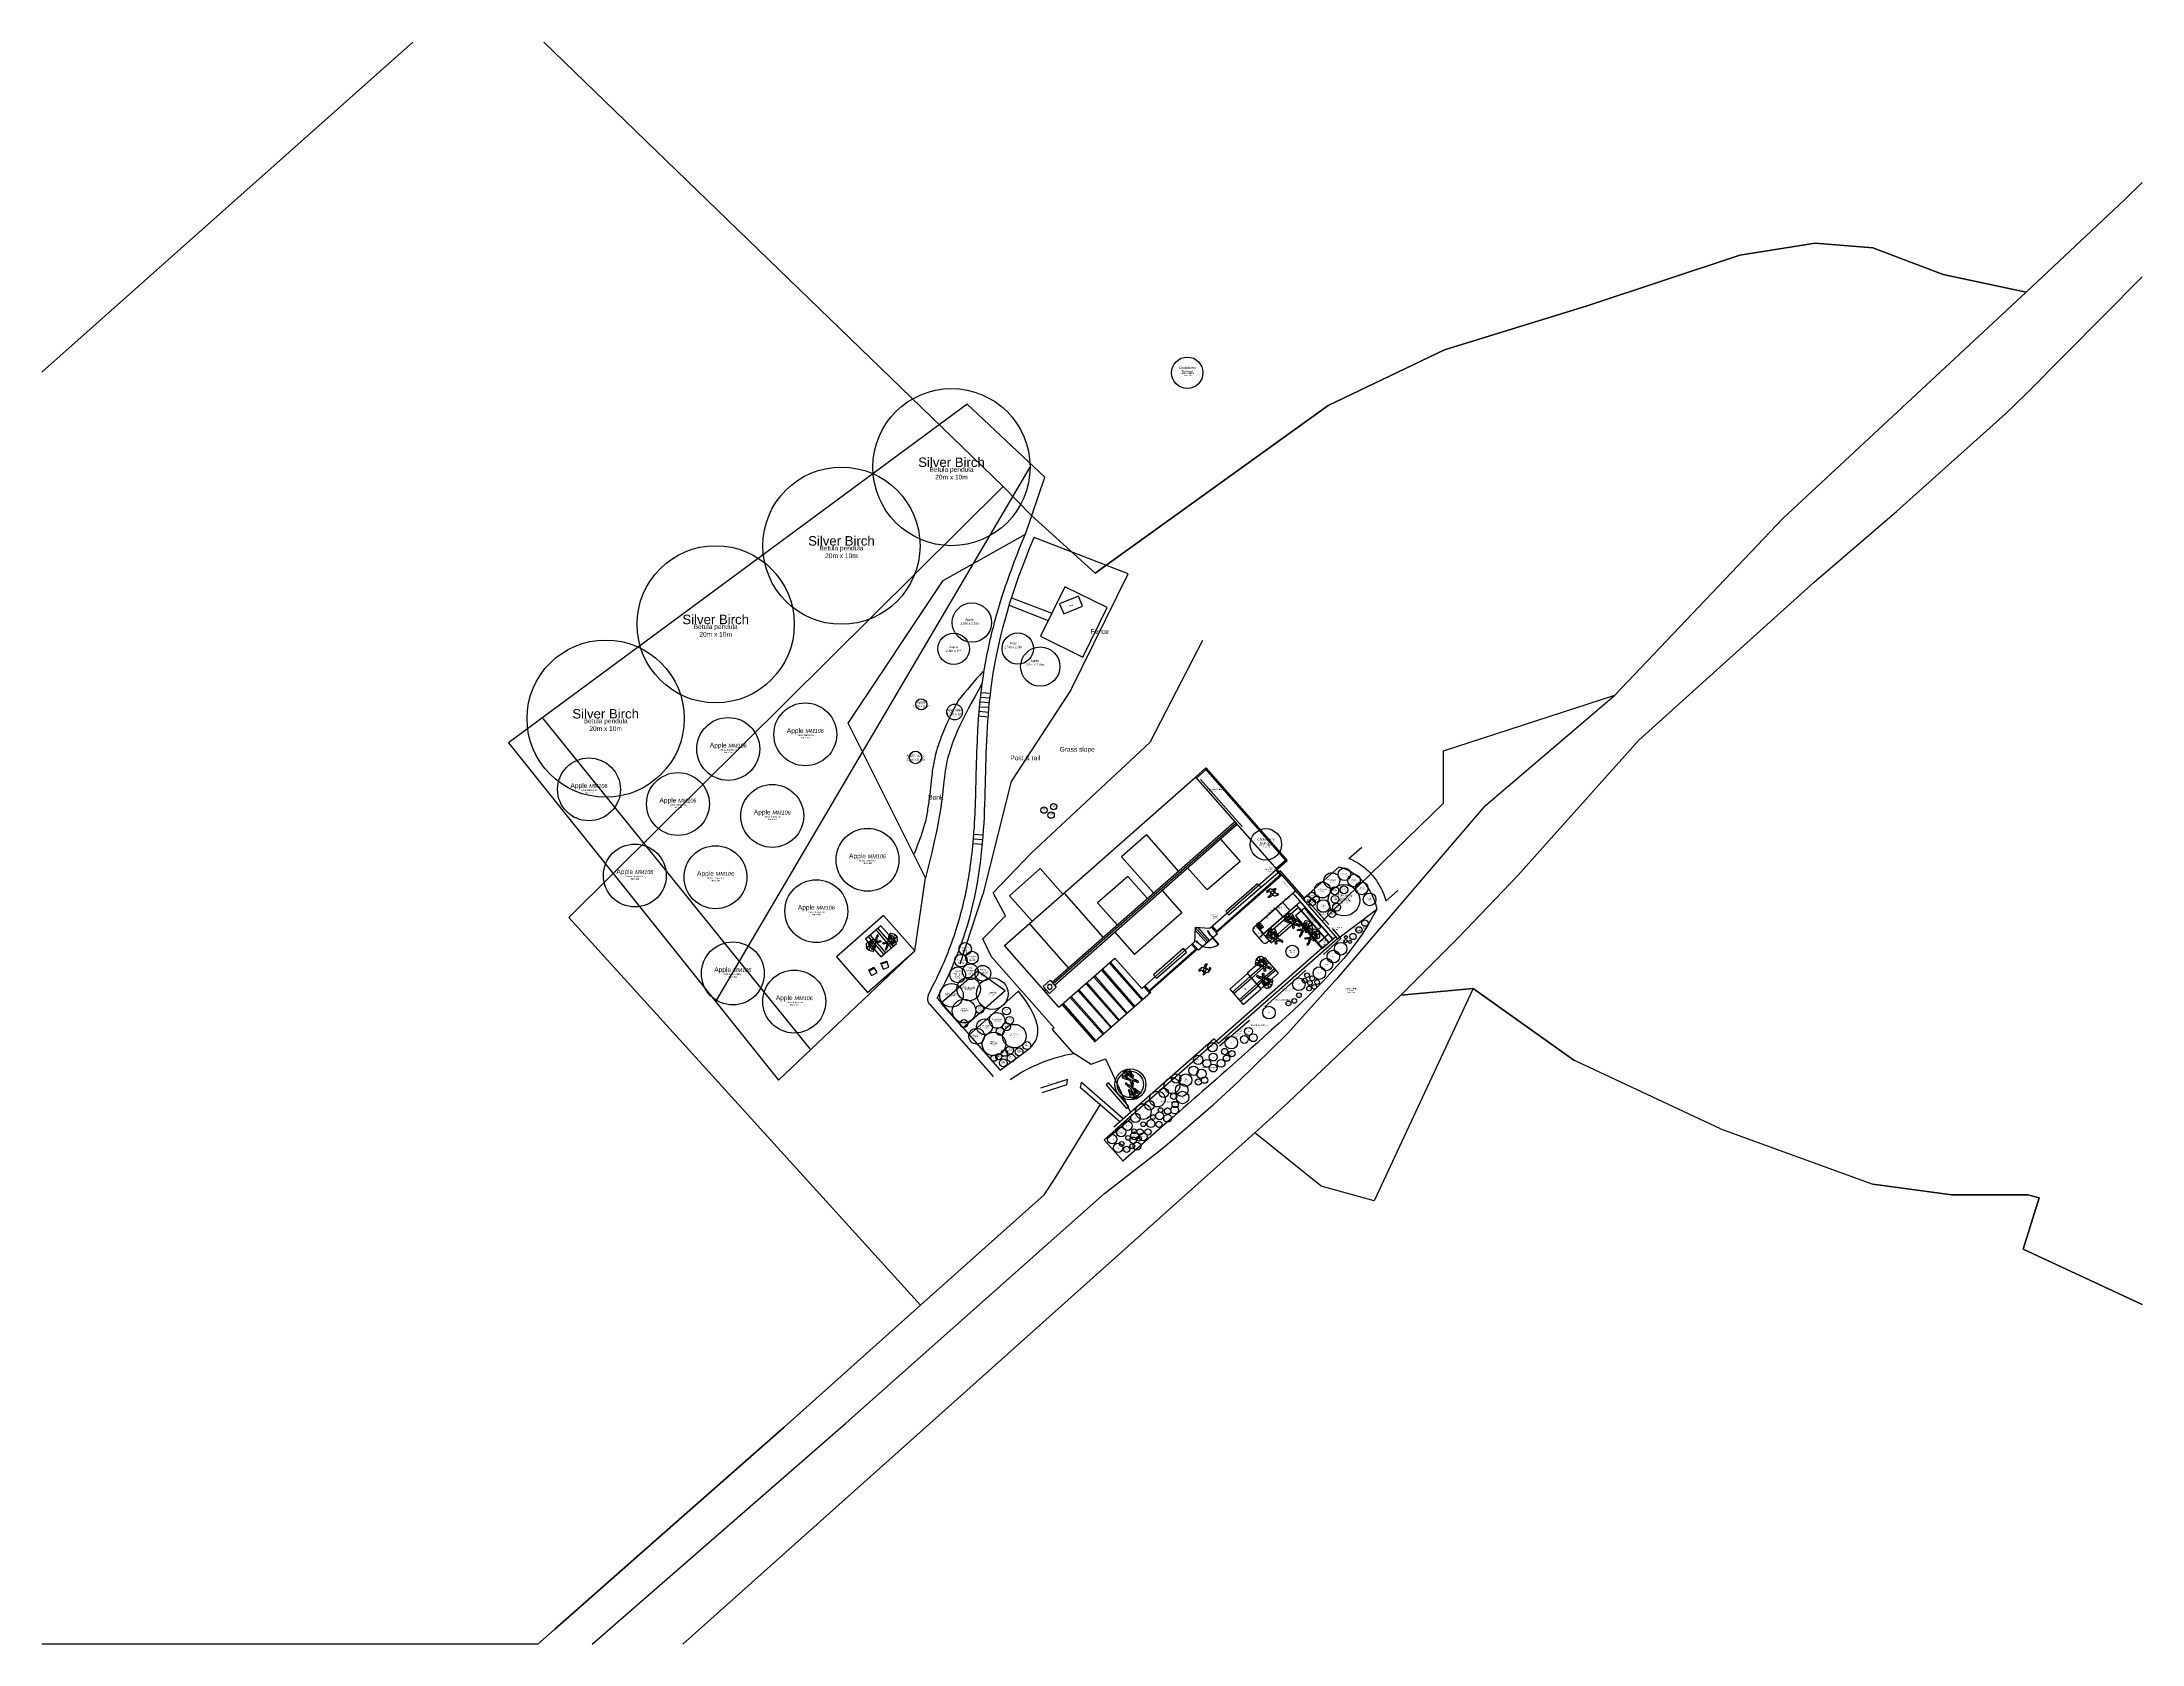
# Model space of a CAD drawing. Header units: metres. Extents: x 0 to 134, y 7 to 109.
import ezdxf

# ---------------------------------------------------------------- set-up
doc = ezdxf.new("R2010")
doc.units = ezdxf.units.M
doc.layers.get('0').update_dxf_attribs({"lineweight": 25, "true_color": 0xffffff})
for name, color, linetype, lineweight, true_color in [('Areas', 2, 'Continuous', 25, 0xffff00), ('Plant - Perennial', 3, 'Continuous', 25, 0x00ff00), ('Plant - Shrub', 3, 'Continuous', 25, 0x00ff00), ('Plant - Tree', 3, 'Continuous', 25, 0x00ff00), ('Plant label', 30, 'Continuous', 25, 0xff7f00), ('Trees & shrubs', 3, 'Continuous', 0, 0x00ff00)]:
    doc.layers.add(name, color=color, linetype=linetype, lineweight=lineweight, true_color=true_color)
for name, color, linetype, true_color in [('Borders', 6, 'Continuous', 0xff00ff), ('Boundary', 5, 'Continuous', 0x0000ff), ('Buildings', 30, 'Continuous', 0xff7f00), ('Forest Garden', 96, 'Continuous', 0x008000), ('Ground cover', 56, 'Continuous', 0x808000), ('Patio', 9, 'Continuous', 0xc0c0c0), ('Plants', 96, 'Continuous', 0x008000), ('Structures', 136, 'Continuous', 0x008080)]:
    doc.layers.add(name, color=color, linetype=linetype, true_color=true_color)
doc.styles.add('textstyle102', font='')
doc.styles.add('textstyle103', font='')
doc.styles.add('textstyle106', font='')
doc.styles.add('textstyle107', font='')
doc.styles.add('textstyle108', font='')
doc.styles.add('textstyle109', font='')
doc.styles.add('textstyle110', font='')
doc.styles.add('textstyle111', font='')
doc.styles.add('textstyle113', font='')
doc.styles.add('textstyle114', font='')
doc.styles.add('textstyle116', font='')
doc.styles.add('textstyle117', font='')
doc.styles.add('textstyle118', font='')
doc.styles.add('textstyle119', font='')
doc.styles.add('textstyle120', font='')
doc.styles.add('textstyle121', font='')
doc.styles.add('textstyle122', font='')
doc.styles.add('textstyle123', font='')
doc.styles.add('textstyle124', font='')
doc.styles.add('textstyle125', font='')
doc.styles.add('textstyle126', font='')
doc.styles.add('textstyle127', font='')
doc.styles.add('textstyle128', font='')
doc.styles.add('textstyle129', font='')
doc.styles.add('textstyle130', font='')
doc.styles.add('textstyle131', font='')
doc.styles.add('textstyle132', font='')
doc.styles.add('textstyle133', font='')
doc.styles.add('textstyle134', font='')
doc.styles.add('textstyle135', font='')
doc.styles.add('textstyle136', font='')
doc.styles.add('textstyle138', font='')
doc.styles.add('textstyle139', font='')
doc.styles.add('textstyle140', font='')
doc.styles.add('textstyle141', font='')
doc.styles.add('textstyle142', font='')
doc.styles.add('textstyle143', font='')
doc.styles.add('textstyle144', font='')
doc.styles.add('textstyle145', font='')
doc.styles.add('textstyle146', font='')
doc.styles.add('textstyle147', font='')
doc.styles.add('textstyle148', font='')
doc.styles.add('textstyle149', font='')
doc.styles.add('textstyle150', font='')
doc.styles.add('textstyle151', font='')
doc.styles.add('textstyle152', font='')
doc.styles.add('textstyle153', font='')
doc.styles.add('textstyle44', font='')
doc.styles.add('textstyle45', font='')
doc.styles.add('textstyle46', font='')
doc.styles.add('textstyle49', font='')
doc.styles.add('textstyle50', font='')
doc.styles.add('textstyle51', font='')
doc.styles.add('textstyle52', font='')
doc.styles.add('textstyle53', font='')
doc.styles.add('textstyle54', font='')
doc.styles.add('textstyle55', font='')
doc.styles.add('textstyle56', font='')
doc.styles.add('textstyle57', font='')
doc.styles.add('textstyle58', font='')
doc.styles.add('textstyle59', font='')
doc.styles.add('textstyle60', font='')
doc.styles.add('textstyle63', font='')
doc.styles.add('textstyle64', font='')
doc.styles.add('textstyle65', font='')
doc.styles.add('textstyle66', font='')
doc.styles.add('textstyle67', font='')
doc.styles.add('textstyle68', font='')
doc.styles.add('textstyle69', font='')
doc.styles.add('textstyle70', font='')
doc.styles.add('textstyle71', font='')
doc.styles.add('textstyle72', font='')
doc.styles.add('textstyle73', font='')
doc.styles.add('textstyle74', font='')
doc.styles.add('textstyle75', font='')
doc.styles.add('textstyle76', font='')
doc.styles.add('textstyle77', font='')
doc.styles.add('textstyle78', font='')
doc.styles.add('textstyle79', font='')
doc.styles.add('textstyle80', font='')
doc.styles.add('textstyle81', font='')
doc.styles.add('textstyle92', font='')
doc.styles.add('textstyle96', font='')
doc.styles.add('textstyle97', font='')
doc.styles.add('textstyle98', font='')
doc.styles.add('textstyle99', font='')
doc.styles.get('textstyle102').set_extended_font_data('Arial')
doc.styles.get('textstyle103').set_extended_font_data('Arial')
doc.styles.get('textstyle106').set_extended_font_data('Arial')
doc.styles.get('textstyle107').set_extended_font_data('Arial')
doc.styles.get('textstyle108').set_extended_font_data('Arial')
doc.styles.get('textstyle109').set_extended_font_data('Arial')
doc.styles.get('textstyle110').set_extended_font_data('Arial')
doc.styles.get('textstyle111').set_extended_font_data('Arial')
doc.styles.get('textstyle113').set_extended_font_data('Arial')
doc.styles.get('textstyle114').set_extended_font_data('Arial')
doc.styles.get('textstyle116').set_extended_font_data('Arial')
doc.styles.get('textstyle117').set_extended_font_data('Arial')
doc.styles.get('textstyle118').set_extended_font_data('Arial')
doc.styles.get('textstyle119').set_extended_font_data('Arial')
doc.styles.get('textstyle120').set_extended_font_data('Arial')
doc.styles.get('textstyle121').set_extended_font_data('Arial')
doc.styles.get('textstyle122').set_extended_font_data('Arial')
doc.styles.get('textstyle123').set_extended_font_data('Arial')
doc.styles.get('textstyle124').set_extended_font_data('Arial')
doc.styles.get('textstyle125').set_extended_font_data('Arial')
doc.styles.get('textstyle126').set_extended_font_data('Arial')
doc.styles.get('textstyle127').set_extended_font_data('Arial')
doc.styles.get('textstyle128').set_extended_font_data('Arial')
doc.styles.get('textstyle129').set_extended_font_data('Arial')
doc.styles.get('textstyle130').set_extended_font_data('Arial')
doc.styles.get('textstyle131').set_extended_font_data('Arial')
doc.styles.get('textstyle132').set_extended_font_data('Arial')
doc.styles.get('textstyle133').set_extended_font_data('Arial')
doc.styles.get('textstyle134').set_extended_font_data('Arial')
doc.styles.get('textstyle135').set_extended_font_data('Arial')
doc.styles.get('textstyle136').set_extended_font_data('Arial')
doc.styles.get('textstyle138').set_extended_font_data('Arial')
doc.styles.get('textstyle139').set_extended_font_data('Arial')
doc.styles.get('textstyle140').set_extended_font_data('Arial')
doc.styles.get('textstyle141').set_extended_font_data('Arial')
doc.styles.get('textstyle142').set_extended_font_data('Arial')
doc.styles.get('textstyle143').set_extended_font_data('Arial')
doc.styles.get('textstyle144').set_extended_font_data('Arial')
doc.styles.get('textstyle145').set_extended_font_data('Arial')
doc.styles.get('textstyle146').set_extended_font_data('Arial')
doc.styles.get('textstyle147').set_extended_font_data('Arial')
doc.styles.get('textstyle148').set_extended_font_data('Arial')
doc.styles.get('textstyle149').set_extended_font_data('Arial')
doc.styles.get('textstyle150').set_extended_font_data('Arial')
doc.styles.get('textstyle151').set_extended_font_data('Arial')
doc.styles.get('textstyle152').set_extended_font_data('Arial')
doc.styles.get('textstyle153').set_extended_font_data('Arial')
doc.styles.get('textstyle44').set_extended_font_data('Arial')
doc.styles.get('textstyle45').set_extended_font_data('Arial')
doc.styles.get('textstyle46').set_extended_font_data('Arial')
doc.styles.get('textstyle49').set_extended_font_data('Arial')
doc.styles.get('textstyle50').set_extended_font_data('Arial')
doc.styles.get('textstyle51').set_extended_font_data('Arial')
doc.styles.get('textstyle52').set_extended_font_data('Arial')
doc.styles.get('textstyle53').set_extended_font_data('Arial')
doc.styles.get('textstyle54').set_extended_font_data('Arial')
doc.styles.get('textstyle55').set_extended_font_data('Arial')
doc.styles.get('textstyle56').set_extended_font_data('Arial')
doc.styles.get('textstyle57').set_extended_font_data('Arial')
doc.styles.get('textstyle58').set_extended_font_data('Arial')
doc.styles.get('textstyle59').set_extended_font_data('Arial')
doc.styles.get('textstyle60').set_extended_font_data('Arial')
doc.styles.get('textstyle63').set_extended_font_data('Arial')
doc.styles.get('textstyle64').set_extended_font_data('Arial')
doc.styles.get('textstyle65').set_extended_font_data('Arial')
doc.styles.get('textstyle66').set_extended_font_data('Arial')
doc.styles.get('textstyle67').set_extended_font_data('Arial')
doc.styles.get('textstyle68').set_extended_font_data('Arial')
doc.styles.get('textstyle69').set_extended_font_data('Arial')
doc.styles.get('textstyle70').set_extended_font_data('Arial')
doc.styles.get('textstyle71').set_extended_font_data('Arial')
doc.styles.get('textstyle72').set_extended_font_data('Arial')
doc.styles.get('textstyle73').set_extended_font_data('Arial')
doc.styles.get('textstyle74').set_extended_font_data('Arial')
doc.styles.get('textstyle75').set_extended_font_data('Arial')
doc.styles.get('textstyle76').set_extended_font_data('Arial')
doc.styles.get('textstyle77').set_extended_font_data('Arial')
doc.styles.get('textstyle78').set_extended_font_data('Arial')
doc.styles.get('textstyle79').set_extended_font_data('Arial')
doc.styles.get('textstyle80').set_extended_font_data('Arial')
doc.styles.get('textstyle81').set_extended_font_data('Arial')
doc.styles.get('textstyle92').set_extended_font_data('Arial')
doc.styles.get('textstyle96').set_extended_font_data('Arial')
doc.styles.get('textstyle97').set_extended_font_data('Arial')
doc.styles.get('textstyle98').set_extended_font_data('Arial')
doc.styles.get('textstyle99').set_extended_font_data('Arial')

# ---------------------------------------------------------------- blocks, each defined once
blk = doc.blocks.new("Perennial - Molinia 'Karl Foerster'")
at = {"layer": 'Plants'}
blk.add_circle((0, 0), 0.3, dxfattribs=at)
at = {"layer": 'Plants', "color": 30, "true_color": 0xff7f00, "insert": (0, 0), "char_height": 0.02, "attachment_point": 5, "style": 'textstyle78'}
blk.add_mtext("Molinia 'Karl Foerster'\\P2m x 0.6m", dxfattribs=at)
blk = doc.blocks.new('Perennial - Hemp Agrimony')
at = {"layer": 'Plants'}
blk.add_circle((0, 0), 0.5, dxfattribs=at)
at = {"layer": 'Plants', "color": 30, "true_color": 0xff7f00, "insert": (0, 0), "char_height": 0.02, "attachment_point": 5, "style": 'textstyle79'}
blk.add_mtext('Hemp Agrimony\\P1.5m x 1m', dxfattribs=at)
blk = doc.blocks.new('Perennial - Betony')
at = {"layer": 'Plants'}
blk.add_circle((0, -0.01), 0.25, dxfattribs=at)
at = {"layer": 'Plants', "color": 30, "true_color": 0xff7f00, "insert": (0, 0), "char_height": 0.02, "attachment_point": 5, "style": 'textstyle72'}
blk.add_mtext('Betony\\P0.6m x 0.5m', dxfattribs=at)
blk = doc.blocks.new("Shrub - Aronia x prunifolia 'Brilliant'")
at = {"layer": 'Plant - Tree'}
blk.add_circle((0, 0), 1, dxfattribs=at)
at = {"layer": 'Plant - Shrub', "insert": (0, 0), "char_height": 0.15, "attachment_point": 8, "line_spacing_factor": 0.971628, "style": 'textstyle98'}
blk.add_mtext("\\c32767;Chokeberry \\P'Brilliant'", dxfattribs=at)
at = {"layer": 'Plant label', "insert": (0, 0), "char_height": 0.08, "attachment_point": 2, "line_spacing_factor": 0.971628, "style": 'textstyle97'}
blk.add_mtext('\\c32767;Aronia x prunifolia\\P1.5m x 2m', dxfattribs=at)
blk = doc.blocks.new('Perennial - Eupatorium cannabinum')
at = {"layer": 'Plant - Shrub'}
blk.add_circle((0, 0), 0.5, dxfattribs=at)
at = {"layer": 'Plant - Shrub', "insert": (0, 0), "char_height": 0.1, "attachment_point": 8, "line_spacing_factor": 0.971628, "style": 'textstyle50'}
blk.add_mtext('\\c32767;Hemp\\PAgrimony', dxfattribs=at)
at = {"layer": 'Plant label', "insert": (0, 0), "char_height": 0.05, "attachment_point": 2, "line_spacing_factor": 0.971628, "style": 'textstyle49'}
blk.add_mtext('\\c32767;Eupatorium\\Pcannabinum\\P1.5m x 1m', dxfattribs=at)
blk = doc.blocks.new('Perennial - Geranium sanguineum')
at = {"layer": 'Plant - Perennial'}
blk.add_circle((0, 0), 0.2, dxfattribs=at)
at = {"layer": 'Plant - Perennial', "color": 30, "true_color": 0xff7f00, "insert": (0, 0), "char_height": 0.04, "attachment_point": 8, "line_spacing_factor": 0.971628, "style": 'textstyle56'}
blk.add_mtext('Bloody\\PCranesbill', dxfattribs=at)
at = {"layer": 'Plant label', "insert": (0, 0), "char_height": 0.02, "attachment_point": 2, "line_spacing_factor": 0.971628, "style": 'textstyle55'}
blk.add_mtext('\\c32767;Geranium sanguineum\\P0.4m x 0.4m', dxfattribs=at)
blk = doc.blocks.new('Perennial - Angelica archangelica')
at = {"layer": 'Plant - Shrub'}
blk.add_circle((0, 0), 0.4, dxfattribs=at)
at = {"layer": 'Plant - Shrub', "insert": (0, 0), "char_height": 0.09, "attachment_point": 8, "line_spacing_factor": 0.971628, "style": 'textstyle46'}
blk.add_mtext('\\c32767;Angelica', dxfattribs=at)
at = {"layer": 'Plant label', "insert": (0, 0), "char_height": 0.05, "attachment_point": 2, "line_spacing_factor": 0.971628, "style": 'textstyle45'}
blk.add_mtext('\\c32767;Angelica\\Parchangelica\\P1.5m x 0.8m', dxfattribs=at)
blk = doc.blocks.new("Shurb - Salvia officinalis 'Purpurascens'")
at = {"layer": 'Plant - Shrub'}
blk.add_circle((0, 0), 0.5, dxfattribs=at)
at = {"layer": 'Plant - Shrub', "insert": (0, 0), "char_height": 0.07, "attachment_point": 8, "line_spacing_factor": 0.971628, "style": 'textstyle106'}
blk.add_mtext('\\c32767;Purple Sage', dxfattribs=at)
at = {"layer": 'Plant label', "insert": (0, 0), "char_height": 0.03, "attachment_point": 2, "line_spacing_factor": 0.971628, "style": 'textstyle107'}
blk.add_mtext("\\c32767;Salvia officinalis\\P'Purpurascens'\\P0.8m x 1m", dxfattribs=at)
blk = doc.blocks.new('Perennial - Myrrhis odorata')
at = {"layer": 'Plant - Shrub'}
blk.add_circle((0, 0), 0.5, dxfattribs=at)
at = {"layer": 'Plant - Shrub', "insert": (0, 0), "char_height": 0.08, "attachment_point": 8, "line_spacing_factor": 0.971628, "style": 'textstyle58'}
blk.add_mtext('\\c32767;Sweet Cicely', dxfattribs=at)
at = {"layer": 'Plant label', "insert": (0, 0), "char_height": 0.05, "attachment_point": 2, "line_spacing_factor": 0.971628, "style": 'textstyle57'}
blk.add_mtext('\\c32767;Myrrhis odorata\\P1m x 1m', dxfattribs=at)
blk = doc.blocks.new("Shrub - Vaccinium corymbosum 'Blue Suede'")
at = {"layer": 'Plant - Shrub'}
blk.add_circle((0, 0), 0.75, dxfattribs=at)
at = {"layer": 'Plant - Shrub', "insert": (0, 0), "char_height": 0.07, "attachment_point": 8, "line_spacing_factor": 0.971628, "style": 'textstyle103'}
blk.add_mtext("\\c32767;Blueberry\\P'Blue Suede'", dxfattribs=at)
at = {"layer": 'Plant label', "insert": (0, 0), "char_height": 0.03, "attachment_point": 2, "line_spacing_factor": 0.971628, "style": 'textstyle102'}
blk.add_mtext('\\c32767;Vaccinium corymbosum\\P1.5m x 1.5m', dxfattribs=at)
blk = doc.blocks.new('Perennial - Gallium odoratum')
at = {"layer": 'Plant - Perennial'}
blk.add_circle((0, 0), 0.25, dxfattribs=at)
at = {"layer": 'Plant - Perennial', "color": 30, "true_color": 0xff7f00, "insert": (0, 0), "char_height": 0.05, "attachment_point": 8, "line_spacing_factor": 0.971628, "style": 'textstyle54'}
blk.add_mtext('Sweet\\PWoodruff', dxfattribs=at)
at = {"layer": 'Plant label', "insert": (0, 0), "char_height": 0.02, "attachment_point": 2, "line_spacing_factor": 0.971628, "style": 'textstyle53'}
blk.add_mtext('\\c32767;Gallium odoratum\\P0.3m x 0.5m', dxfattribs=at)
blk = doc.blocks.new('Perennial - Rheum x hybridum')
at = {"layer": 'Plant - Perennial'}
blk.add_circle((0, 0), 0.75, dxfattribs=at)
at = {"layer": 'Plant - Perennial', "insert": (0, 0), "char_height": 0.15, "attachment_point": 8, "line_spacing_factor": 0.971628, "style": 'textstyle66'}
blk.add_mtext('\\c32767;Rhubarb', dxfattribs=at)
at = {"layer": 'Plant label', "insert": (0, 0), "char_height": 0.04, "attachment_point": 2, "line_spacing_factor": 0.971628, "style": 'textstyle65'}
blk.add_mtext('\\c32767;Rheum x hybridum\\P1m x 1.5m', dxfattribs=at)
blk = doc.blocks.new('Perennial - Filipendula ulmaria')
at = {"layer": 'Plant - Shrub'}
blk.add_circle((0, 0), 0.2, dxfattribs=at)
at = {"layer": 'Plant - Shrub', "insert": (0, 0), "char_height": 0.03, "attachment_point": 8, "line_spacing_factor": 0.971628, "style": 'textstyle52'}
blk.add_mtext('\\c32767;Meadowsweet', dxfattribs=at)
at = {"layer": 'Plant label', "insert": (0, 0), "char_height": 0.02, "attachment_point": 2, "line_spacing_factor": 0.971628, "style": 'textstyle51'}
blk.add_mtext('\\c32767;Filipendula ulmaria\\P1.2m x 0.4m', dxfattribs=at)
blk = doc.blocks.new('Plant - Orpine')
at = {"layer": 'Plants'}
blk.add_circle((0, 0), 0.15, dxfattribs=at)
at = {"layer": 'Plants', "color": 30, "true_color": 0xff7f00, "insert": (0, 0), "char_height": 0.02, "attachment_point": 5, "style": 'textstyle74'}
blk.add_mtext('Orpine\\P0.5m x 0.3m', dxfattribs=at)
blk = doc.blocks.new('Plant Sea Holly')
at = {"layer": 'Plants'}
blk.add_circle((0, -0.01), 0.2, dxfattribs=at)
at = {"layer": 'Plants', "color": 30, "true_color": 0xff7f00, "insert": (0, 0), "char_height": 0.02, "attachment_point": 5, "style": 'textstyle92'}
blk.add_mtext('Sea Holly\\P1m x 0.4m', dxfattribs=at)
blk = doc.blocks.new('Plant - Hedge Woundwort')
at = {"layer": 'Plants'}
blk.add_circle((0, -0.01), 0.2, dxfattribs=at)
at = {"layer": 'Plants', "color": 30, "true_color": 0xff7f00, "insert": (0, 0), "char_height": 0.02, "attachment_point": 5, "style": 'textstyle71'}
blk.add_mtext('Hedge Woundwort\\P0.9m x 0.4m', dxfattribs=at)
blk = doc.blocks.new('Plant - Thrift')
at = {"layer": 'Plants'}
blk.add_circle((0, -0.01), 0.1, dxfattribs=at)
at = {"layer": 'Plants', "color": 30, "true_color": 0xff7f00, "insert": (0, 0), "char_height": 0.02, "attachment_point": 5, "style": 'textstyle75'}
blk.add_mtext('Thrift\\P0.1m x 0.2m', dxfattribs=at)
blk = doc.blocks.new("Plant - Lavender 'Hidcote'")
at = {"layer": 'Plants'}
blk.add_circle((0, -0.01), 0.4, dxfattribs=at)
at = {"layer": 'Plants', "color": 30, "true_color": 0xff7f00, "insert": (0, 0), "char_height": 0.02, "attachment_point": 5, "style": 'textstyle73'}
blk.add_mtext("Lavender 'Hidcote'\\P0.5m x 0.8m", dxfattribs=at)
blk = doc.blocks.new('Plant - Chives')
at = {"layer": 'Plants'}
blk.add_circle((0, -0.01), 0.15, dxfattribs=at)
at = {"layer": 'Plants', "color": 30, "true_color": 0xff7f00, "insert": (0, 0), "char_height": 0.02, "attachment_point": 5, "style": 'textstyle68'}
blk.add_mtext('Chives\\P0.3m x 0.3m', dxfattribs=at)
blk = doc.blocks.new('Plant - Garlic Chives')
at = {"layer": 'Plants'}
blk.add_circle((0, -0.01), 0.15, dxfattribs=at)
at = {"layer": 'Plants', "color": 30, "true_color": 0xff7f00, "insert": (0, 0), "char_height": 0.02, "attachment_point": 5, "style": 'textstyle70'}
blk.add_mtext('Garlic Chives\\P0.3m x 0.3m', dxfattribs=at)
blk = doc.blocks.new('Plant - Fennel')
at = {"layer": 'Plants'}
blk.add_circle((0, -0.01), 0.4, dxfattribs=at)
at = {"layer": 'Plants', "color": 30, "true_color": 0xff7f00, "insert": (0, 0), "char_height": 0.02, "attachment_point": 5, "style": 'textstyle69'}
blk.add_mtext('Fennel\\P1.5m x 1m', dxfattribs=at)
blk = doc.blocks.new('Plant - Yarrow')
at = {"layer": 'Plants'}
blk.add_circle((0, 0), 0.25, dxfattribs=at)
at = {"layer": 'Plants', "color": 30, "true_color": 0xff7f00, "insert": (0, 0.01), "char_height": 0.02, "attachment_point": 5, "style": 'textstyle81'}
blk.add_mtext('Yarrow\\P0.5m x 0.5m', dxfattribs=at)
blk = doc.blocks.new('Plant - White Foxglove')
at = {"layer": 'Plants'}
blk.add_circle((0, 0), 0.3, dxfattribs=at)
at = {"layer": 'Plants', "color": 30, "true_color": 0xff7f00, "insert": (0, 0), "char_height": 0.02, "attachment_point": 5, "style": 'textstyle77'}
blk.add_mtext('White Foxglove\\P1.2m x 0.6m', dxfattribs=at)
blk = doc.blocks.new('Plant - White Lupin')
at = {"layer": 'Plants'}
blk.add_circle((0, 0), 0.2, dxfattribs=at)
at = {"layer": 'Plants', "color": 30, "true_color": 0xff7f00, "insert": (0, 0), "char_height": 0.02, "attachment_point": 5, "style": 'textstyle80'}
blk.add_mtext('White Lupin\\P0.7m x 0.4m', dxfattribs=at)
blk = doc.blocks.new('Plants - Maiden Pink')
at = {"layer": 'Plants'}
blk.add_circle((0, 0), 0.15, dxfattribs=at)
at = {"layer": 'Plants', "color": 30, "true_color": 0xff7f00, "insert": (0, 0), "char_height": 0.02, "attachment_point": 5, "style": 'textstyle96'}
blk.add_mtext('Maiden Pink\\P0.4m x 0.4m', dxfattribs=at)
blk = doc.blocks.new('Person sitting')
at = {"layer": 'Patio'}
for p, q in [((-0.28, 0.5), (-0.3, 0.46)), ((-0.3, 0.46), (-0.3, 0.37)), ((-0.3, 0.37), (-0.3, 0.32)), ((-0.3, 0.32), (-0.28, 0.26)), ((-0.27, 0.45), (-0.29, 0.42)), ((-0.29, 0.42), (-0.29, 0.39)), ((-0.29, 0.39), (-0.29, 0.35)), ((-0.29, 0.35), (-0.27, 0.32)), ((-0.24, 0.55), (-0.28, 0.5)), ((-0.28, 0.26), (-0.25, 0.2)), ((-0.24, 0.47), (-0.27, 0.45)), ((-0.27, 0.32), (-0.24, 0.31)), ((-0.25, 0.2), (-0.21, 0.13)), ((-0.19, 0.59), (-0.24, 0.55)), ((-0.22, 0.47), (-0.24, 0.47)), ((-0.24, 0.31), (-0.22, 0.31)), ((-0.22, 0.48), (-0.22, 0.47)), ((-0.19, 0.47), (-0.22, 0.48)), ((-0.22, 0.3), (-0.19, 0.31)), ((-0.22, 0.31), (-0.22, 0.3)), ((-0.21, 0.13), (-0.15, 0.05)), ((-0.18, 0.63), (-0.19, 0.59)), ((-0.13, 0.47), (-0.19, 0.47)), ((-0.19, 0.31), (-0.15, 0.31)), ((-0.16, 0.65), (-0.18, 0.63)), ((-0.12, 0.68), (-0.16, 0.65)), ((-0.15, 0.31), (-0.12, 0.32)), ((-0.15, 0.05), (-0.12, 0.02)), ((-0.14, 0.44), (-0.11, 0.43)), ((-0.11, 0.44), (-0.14, 0.44)), ((-0.09, 0.45), (-0.13, 0.47)), ((-0.11, 0.33), (-0.13, 0.32)), ((-0.06, 0.68), (-0.12, 0.68)), ((-0.12, 0.46), (-0.11, 0.44)), ((-0.12, 0.32), (-0.09, 0.33)), ((-0.12, 0.02), (-0.08, 0.02)), ((-0.11, 0.43), (-0.1, 0.41)), ((-0.1, 0.36), (-0.11, 0.33)), ((-0.11, 0.17), (-0.1, 0.2)), ((-0.09, 0.14), (-0.11, 0.17)), ((-0.1, 0.41), (-0.09, 0.39)), ((-0.09, 0.39), (-0.1, 0.36)), ((-0.1, 0.2), (-0.06, 0.23)), ((-0.08, 0.43), (-0.09, 0.45)), ((-0.09, 0.43), (-0.08, 0.41)), ((-0.08, 0.36), (-0.09, 0.34)), ((-0.09, 0.33), (-0.08, 0.35)), ((-0.06, 0.12), (-0.09, 0.14)), ((-0.07, 0.4), (-0.08, 0.43)), ((-0.08, 0.35), (-0.07, 0.37)), ((-0.08, 0.02), (0.01, 0.06)), ((-0.07, 0.41), (-0.03, 0.42)), ((-0.06, 0.39), (-0.07, 0.4)), ((-0.07, 0.37), (-0.05, 0.38)), ((-0.01, 0.68), (-0.06, 0.68)), ((-0.05, 0.38), (-0.06, 0.39)), ((0.03, 0.34), (-0.06, 0.37)), ((-0.06, 0.23), (-0.05, 0.25)), ((-0.02, 0.14), (-0.06, 0.12)), ((-0.05, 0.25), (-0.05, 0.23)), ((-0.05, 0.23), (-0.01, 0.23)), ((-0.04, 0.56), (-0.02, 0.59)), ((-0.02, 0.54), (-0.04, 0.56)), ((-0.03, 0.54), (-0.04, 0.51)), ((-0.04, 0.51), (-0.04, 0.49)), ((-0.04, 0.49), (-0.02, 0.47)), ((-0.03, 0.24), (-0.04, 0.24)), ((-0.03, 0.42), (0.01, 0.43)), ((-0.01, 0.26), (-0.03, 0.24)), ((-0.02, 0.59), (0.06, 0.58)), ((0.24, 0.45), (-0.02, 0.54)), ((-0.02, 0.47), (0, 0.44)), ((0.05, 0.17), (-0.02, 0.14)), ((0.11, 0.64), (-0.01, 0.68)), ((0.02, 0.3), (-0.01, 0.26)), ((-0.01, 0.23), (0.05, 0.24)), ((0.03, 0.47), (0.01, 0.48)), ((0.01, 0.44), (0.04, 0.44)), ((0.01, 0.43), (0.01, 0.44)), ((0.01, 0.06), (0.09, 0.09)), ((0.02, 0.34), (0.02, 0.3)), ((0.03, 0.45), (0.03, 0.47)), ((0.06, 0.34), (0.03, 0.34)), ((0.05, 0.31), (0.03, 0.27)), ((0.04, 0.44), (0.06, 0.4)), ((0.04, 0.33), (0.05, 0.31)), ((0.05, 0.42), (0.06, 0.45)), ((0.05, 0.24), (0.3, 0.29)), ((0.09, 0.18), (0.05, 0.17)), ((0.06, 0.58), (0.18, 0.56)), ((0.06, 0.4), (0.06, 0.34)), ((0.14, 0.41), (0.07, 0.4)), ((0.11, 0.18), (0.09, 0.18)), ((0.09, 0.09), (0.13, 0.12)), ((0.15, 0.62), (0.11, 0.64)), ((0.13, 0.19), (0.11, 0.18)), ((0.15, 0.2), (0.13, 0.19)), ((0.13, 0.17), (0.14, 0.19)), ((0.14, 0.15), (0.13, 0.17)), ((0.13, 0.12), (0.16, 0.13)), ((0.23, 0.42), (0.14, 0.41)), ((0.16, 0.14), (0.14, 0.15)), ((0.2, 0.62), (0.15, 0.62)), ((0.15, 0.18), (0.15, 0.2)), ((0.17, 0.19), (0.15, 0.18)), ((0.16, 0.15), (0.21, 0.16)), ((0.16, 0.13), (0.16, 0.15)), ((0.19, 0.2), (0.17, 0.19)), ((0.18, 0.58), (0.2, 0.62)), ((0.18, 0.57), (0.18, 0.58)), ((0.18, 0.56), (0.2, 0.56)), ((0.19, 0.18), (0.18, 0.16)), ((0.2, 0.2), (0.19, 0.2)), ((0.21, 0.19), (0.19, 0.18)), ((0.21, 0.61), (0.2, 0.62)), ((0.2, 0.56), (0.21, 0.53)), ((0.23, 0.21), (0.2, 0.2)), ((0.28, 0.61), (0.21, 0.61)), ((0.21, 0.53), (0.26, 0.5)), ((0.21, 0.16), (0.27, 0.2)), ((0.21, 0.2), (0.21, 0.19)), ((0.21, 0.2), (0.21, 0.2)), ((0.31, 0.43), (0.23, 0.42)), ((0.27, 0.24), (0.23, 0.21)), ((0.3, 0.43), (0.24, 0.45)), ((0.25, 0.54), (0.34, 0.53)), ((0.25, 0.53), (0.25, 0.54)), ((0.27, 0.51), (0.25, 0.53)), ((0.26, 0.5), (0.27, 0.5)), ((0.27, 0.5), (0.27, 0.51)), ((0.29, 0.25), (0.27, 0.24)), ((0.27, 0.2), (0.32, 0.25)), ((0.33, 0.6), (0.28, 0.61)), ((0.31, 0.26), (0.29, 0.24)), ((0.29, 0.24), (0.29, 0.25)), ((0.37, 0.43), (0.3, 0.43)), ((0.3, 0.29), (0.39, 0.32)), ((0.32, 0.25), (0.31, 0.26)), ((0.34, 0.58), (0.33, 0.6)), ((0.37, 0.27), (0.33, 0.29)), ((0.35, 0.58), (0.34, 0.58)), ((0.34, 0.54), (0.36, 0.55)), ((0.34, 0.53), (0.34, 0.54)), ((0.35, 0.57), (0.35, 0.58)), ((0.36, 0.55), (0.35, 0.57)), ((0.36, 0.55), (0.36, 0.55)), ((0.52, 0.47), (0.37, 0.43)), ((0.39, 0.27), (0.37, 0.27)), ((0.39, 0.32), (0.47, 0.35)), ((0.43, 0.23), (0.39, 0.27)), ((0.49, 0.2), (0.43, 0.23)), ((0.46, 0.34), (0.52, 0.27)), ((0.47, 0.35), (0.59, 0.39)), ((0.53, 0.2), (0.49, 0.2)), ((0.53, 0.18), (0.51, 0.2)), ((0.57, 0.48), (0.52, 0.47)), ((0.52, 0.27), (0.55, 0.23)), ((0.54, 0.21), (0.53, 0.2)), ((0.57, 0.14), (0.53, 0.18)), ((0.54, 0.26), (0.65, 0.2)), ((0.55, 0.23), (0.54, 0.21)), ((0.59, 0.52), (0.57, 0.5)), ((0.57, 0.5), (0.57, 0.48)), ((0.59, 0.47), (0.57, 0.48)), ((0.61, 0.11), (0.57, 0.14)), ((0.63, 0.54), (0.59, 0.52)), ((0.61, 0.45), (0.59, 0.47)), ((0.59, 0.39), (0.62, 0.43)), ((0.61, 0.5), (0.6, 0.49)), ((0.63, 0.5), (0.61, 0.5)), ((0.64, 0.12), (0.61, 0.11)), ((0.62, 0.43), (0.67, 0.47)), ((0.64, 0.53), (0.63, 0.54)), ((0.66, 0.49), (0.63, 0.5)), ((0.69, 0.54), (0.64, 0.53)), ((0.66, 0.15), (0.64, 0.12)), ((0.65, 0.2), (0.66, 0.15)), ((0.68, 0.47), (0.66, 0.49)), ((0.67, 0.47), (0.7, 0.47)), ((0.73, 0.57), (0.69, 0.54)), ((0.7, 0.47), (0.8, 0.49)), ((0.79, 0.57), (0.73, 0.57)), ((0.82, 0.56), (0.79, 0.57)), ((0.8, 0.49), (0.82, 0.53)), ((0.82, 0.53), (0.82, 0.56))]:
    blk.add_line(p, q, dxfattribs=at)
blk = doc.blocks.new('Picnic table')
at = {"layer": 'Patio', "flags": 128}
for points in [[(-0.75, 0.39), (0.75, 0.39), (0.75, 0.65), (-0.75, 0.65)], [(-0.75, -0.65), (0.75, -0.65), (0.75, 0.65), (-0.75, 0.65)], [(-0.75, -0.25), (0.75, -0.25), (0.75, 0.25), (-0.75, 0.25)], [(-0.75, -0.65), (0.75, -0.65), (0.75, -0.39), (-0.75, -0.39)]]:
    blk.add_lwpolyline(points, close=True, dxfattribs=at)
at = {"layer": 'Patio'}
blk.add_circle((0, 0), 0.015, dxfattribs=at)
blk = doc.blocks.new('Bench seating')
at = {"layer": 'Patio'}
for name, p, rotation in [('Picnic table', (0.01, 0.01), 221), ('Person sitting', (-0.41, 0.5), 315), ('Person sitting', (0.57, -0.36), 135)]:
    blk.add_blockref(name, p, dxfattribs=dict(at, rotation=rotation))
blk = doc.blocks.new('Chair')
at = {"layer": 'Patio', "flags": 128}
for points in [[(0, 0.4), (0.4, 0.4), (0.4, 0.35), (0, 0.35)], [(0, 0), (0.4, 0), (0.4, 0.33), (0, 0.33)]]:
    blk.add_lwpolyline(points, close=True, dxfattribs=at)
blk = doc.blocks.new('Log')
at = {"layer": 'Patio', "flags": 128}
blk.add_lwpolyline([(0, 0), (0.1, 0), (0.1, 0.4), (0, 0.4)], close=True, dxfattribs=at)
blk = doc.blocks.new('Person walking')
at = {"layer": 'Patio'}
for p, q in [((-0.32, 0.26), (-0.32, 0.25)), ((-0.27, 0.26), (-0.32, 0.26)), ((-0.32, 0.25), (-0.28, 0.24)), ((-0.3, 0.28), (-0.31, 0.27)), ((-0.31, 0.27), (-0.27, 0.26)), ((-0.31, 0.24), (-0.31, 0.23)), ((-0.28, 0.24), (-0.31, 0.24)), ((-0.31, 0.23), (-0.27, 0.22)), ((-0.26, 0.28), (-0.3, 0.28)), ((-0.27, 0.3), (-0.28, 0.29)), ((-0.28, 0.29), (-0.26, 0.28)), ((-0.27, 0.21), (-0.28, 0.2)), ((-0.28, 0.2), (-0.28, 0.19)), ((-0.28, 0.19), (-0.26, 0.19)), ((-0.23, 0.29), (-0.27, 0.3)), ((-0.27, 0.22), (-0.27, 0.21)), ((-0.26, 0.19), (-0.23, 0.21)), ((-0.23, 0.21), (-0.24, 0.19)), ((-0.24, 0.19), (-0.23, 0.17)), ((-0.22, 0.27), (-0.23, 0.29)), ((-0.23, 0.24), (-0.22, 0.27)), ((-0.23, 0.21), (-0.23, 0.24)), ((-0.23, 0.17), (-0.2, 0.16)), ((-0.18, 0.27), (-0.22, 0.27)), ((-0.2, 0.05), (-0.21, 0.01)), ((-0.21, 0.01), (-0.21, -0.04)), ((-0.2, 0.16), (-0.18, 0.14)), ((-0.17, 0.08), (-0.2, 0.05)), ((-0.15, 0.25), (-0.18, 0.27)), ((-0.18, 0.14), (-0.17, 0.09)), ((-0.17, 0.03), (-0.18, -0.07)), ((-0.17, 0.09), (-0.17, 0.03)), ((-0.08, 0.25), (-0.15, 0.25)), ((-0.11, 0.05), (-0.13, 0)), ((-0.06, 0.07), (-0.11, 0.05)), ((-0.05, 0.22), (-0.08, 0.25)), ((-0.02, 0.07), (-0.06, 0.07)), ((0, 0.16), (-0.05, 0.22)), ((0.02, 0.06), (-0.02, 0.07)), ((0.03, 0.11), (0, 0.16)), ((0.01, 0.02), (0.04, 0.02)), ((0.03, 0.02), (0.01, 0.02)), ((0.07, 0.13), (0.02, 0.14)), ((0.02, 0.06), (0.04, 0.05)), ((0.06, 0.04), (0.02, 0.06)), ((0.04, 0.06), (0.03, 0.11)), ((0.04, 0.03), (0.03, 0.02)), ((0.04, 0.05), (0.04, 0.03)), ((0.04, 0.02), (0.06, 0.01)), ((0.08, 0), (0.06, 0.04)), ((0.06, 0.01), (0.07, -0.01)), ((0.08, 0.13), (0.07, 0.13)), ((0.1, 0.14), (0.08, 0.13)), ((0.1, 0), (0.08, 0)), ((0.15, 0.13), (0.1, 0.14)), ((0.1, 0.01), (0.14, 0.03)), ((0.1, 0), (0.1, 0.01)), ((0.14, 0.03), (0.18, 0.05)), ((0.18, 0.12), (0.15, 0.13)), ((0.17, 0.13), (0.28, 0.15)), ((0.21, 0.1), (0.18, 0.12)), ((0.18, 0.05), (0.21, 0.07)), ((0.25, 0.06), (0.2, 0.06)), ((0.22, 0.08), (0.21, 0.1)), ((0.21, 0.07), (0.22, 0.08)), ((0.28, 0.06), (0.25, 0.06)), ((0.28, 0.15), (0.32, 0.14)), ((0.32, 0.07), (0.28, 0.06)), ((0.32, 0.14), (0.35, 0.11)), ((0.35, 0.08), (0.32, 0.07)), ((0.35, 0.11), (0.35, 0.08)), ((-0.34, -0.09), (-0.35, -0.12)), ((-0.35, -0.12), (-0.33, -0.14)), ((-0.32, -0.08), (-0.34, -0.09)), ((-0.33, -0.14), (-0.3, -0.15)), ((-0.27, -0.09), (-0.32, -0.08)), ((-0.29, -0.1), (-0.31, -0.12)), ((-0.31, -0.12), (-0.3, -0.15)), ((-0.3, -0.15), (-0.26, -0.16)), ((-0.26, -0.08), (-0.29, -0.1)), ((-0.22, -0.07), (-0.26, -0.08)), ((-0.26, -0.16), (-0.2, -0.17)), ((-0.21, -0.04), (-0.22, -0.07)), ((-0.22, -0.07), (-0.22, -0.11)), ((-0.22, -0.11), (-0.19, -0.13)), ((-0.2, -0.17), (-0.13, -0.18)), ((-0.18, -0.07), (-0.17, -0.12)), ((-0.17, -0.12), (-0.12, -0.19)), ((-0.13, 0), (-0.12, -0.06)), ((-0.12, -0.06), (-0.09, -0.09)), ((-0.12, -0.19), (-0.04, -0.25)), ((-0.09, -0.09), (-0.03, -0.09)), ((-0.06, -0.25), (-0.04, -0.29)), ((-0.04, -0.25), (-0.06, -0.25)), ((-0.04, -0.29), (0.01, -0.3)), ((-0.03, -0.09), (0.04, -0.09)), ((0.01, -0.3), (0.08, -0.28)), ((0.04, -0.08), (0.02, -0.09)), ((0.07, -0.24), (0.03, -0.26)), ((0.05, -0.05), (0.04, -0.08)), ((0.04, -0.09), (0.07, -0.07)), ((0.06, -0.03), (0.05, -0.05)), ((0.07, -0.01), (0.06, -0.03)), ((0.07, -0.07), (0.08, -0.04)), ((0.08, -0.21), (0.07, -0.24)), ((0.08, -0.03), (0.1, -0.02)), ((0.08, -0.04), (0.08, -0.03)), ((0.08, -0.16), (0.09, -0.1)), ((0.08, -0.21), (0.08, -0.16)), ((0.13, -0.22), (0.08, -0.21)), ((0.08, -0.28), (0.14, -0.27)), ((0.09, -0.1), (0.09, -0.03)), ((0.11, -0.01), (0.1, 0)), ((0.1, -0.02), (0.11, -0.01)), ((0.15, -0.22), (0.13, -0.22)), ((0.14, -0.27), (0.15, -0.25)), ((0.14, -0.27), (0.19, -0.29)), ((0.18, -0.19), (0.15, -0.22)), ((0.15, -0.25), (0.15, -0.22)), ((0.23, -0.17), (0.18, -0.19)), ((0.19, -0.29), (0.23, -0.29)), ((0.2, -0.21), (0.21, -0.2)), ((0.28, -0.22), (0.2, -0.21)), ((0.21, -0.2), (0.23, -0.19)), ((0.22, -0.28), (0.26, -0.27)), ((0.24, -0.28), (0.22, -0.28)), ((0.23, -0.19), (0.23, -0.17)), ((0.23, -0.29), (0.24, -0.28)), ((0.25, -0.26), (0.27, -0.26)), ((0.26, -0.26), (0.25, -0.26)), ((0.26, -0.24), (0.28, -0.23)), ((0.28, -0.24), (0.26, -0.24)), ((0.26, -0.27), (0.26, -0.26)), ((0.27, -0.26), (0.28, -0.24)), ((0.28, -0.23), (0.28, -0.22))]:
    blk.add_line(p, q, dxfattribs=at)
blk = doc.blocks.new('Coffee table')
at = {"layer": 'Patio'}
for p, q in [((0, 0.75), (1.6, 0.75)), ((0, 0.75), (0, 0)), ((0, 0), (1.6, 0)), ((1.6, 0.75), (1.6, 0))]:
    blk.add_line(p, q, dxfattribs=at)
blk = doc.blocks.new('Seat')
at = {"layer": 'Patio', "color": 3, "true_color": 0x00ff00}
for p, q in [((2.59, 1.12), (-1.27, 1.12)), ((-1.27, 1.12), (-1.27, -2.24)), ((-0.55, -2.24), (-0.55, 0.55)), ((-0.55, 0.55), (2.59, 0.55)), ((2.59, 0.55), (2.59, 1.12)), ((-1.27, -2.24), (-0.55, -2.24))]:
    blk.add_line(p, q, dxfattribs=at)
at = {"layer": 'Patio'}
for p, q in [((-1.27, 0), (-0.55, 0)), ((-1.27, -0.6), (-0.55, -0.6)), ((0, -2.24), (-1.27, -2.24)), ((-1.27, -2.24), (-1.27, -2.44)), ((-1.07, -2.64), (-0.2, -2.64)), ((-0.55, -2.24), (-0.55, -2.64)), ((0, -2.44), (0, -2.24))]:
    blk.add_line(p, q, dxfattribs=at)
at = {"layer": 'Patio', "color": 2, "true_color": 0xffff00}
for p, q in [((0.05, -0.05), (2.59, -0.05)), ((0.05, -2.24), (0.05, -0.05)), ((0.05, -2.24), (0.05, -2.24))]:
    blk.add_line(p, q, dxfattribs=at)
at = {"layer": 'Patio', "flags": 128}
for points in [[(-1.27, 0.87), (2.59, 0.87), (2.59, 1.12), (-1.27, 1.12)], [(-1.27, 0.87), (-0.55, 0.87), (-0.55, -2.24), (-1.27, -2.24)], [(-0.55, 0.55), (2.59, 0.55), (2.59, 0.87), (-0.55, 0.87)], [(0.2, 0), (2.59, 0), (2.59, 0.55), (-0.35, 0.55), (-0.35, -2.24), (0.2, -2.24)], [(2.19, 0), (2.59, 0), (2.59, 0.87), (2.19, 0.87)]]:
    blk.add_lwpolyline(points, close=True, dxfattribs=at)
at = {"layer": 'Patio'}
for centre, start, end in [((-1.07, -2.43), 180.2022, 271.2964), ((-0.2, -2.44), 270, 359.7977)]:
    blk.add_arc(centre, 0.2, start, end, dxfattribs=at)
at = {"layer": 'Patio', "rotation": 270}
for p in [(0.55, 0.2), (1.27, 0.21)]:
    blk.add_blockref('Person sitting', p, dxfattribs=at)
at = {"layer": 'Patio'}
for p in [(-0.21, -0.71), (-0.18, -2.19)]:
    blk.add_blockref('Person sitting', p, dxfattribs=at)
blk = doc.blocks.new('Firepit')
at = {"layer": 'Patio'}
blk.add_circle((0, 0), 0.4, dxfattribs=at)
at = {"layer": 'Patio', "color": 30, "true_color": 0xff7f00, "insert": (0, 0), "char_height": 0.07, "attachment_point": 5, "style": 'textstyle44'}
blk.add_mtext('Movable\\Pfire pit', dxfattribs=at)
blk = doc.blocks.new('Bench')
at = {"layer": 'Patio', "flags": 128}
blk.add_lwpolyline([(-0.65, -0.35), (0.65, -0.35), (0.65, 0.35), (-0.65, 0.35)], close=True, dxfattribs=at)
blk = doc.blocks.new('door')
at = {"layer": 'Structures'}
for p, q in [((0, 0.16), (0, 0)), ((0.03, 0.16), (0, 0.16)), ((0.03, 0.16), (0.03, 1.1)), ((0.03, 0.12), (0.03, 0.16)), ((0.04, 0.12), (0.03, 0.12)), ((0.03, 0), (0.03, 0.04)), ((0.03, 0.04), (0.04, 0.04)), ((0.04, 0.04), (0.04, 0.12)), ((0.06, 0.16), (0.06, 1.1)), ((0, 0), (0.03, 0))]:
    blk.add_line(p, q, dxfattribs=at)
blk.add_lwpolyline([(0.03, 0.16), (0.06, 0.16)], dxfattribs=at)
blk.add_lwpolyline([(1, 0.16), (1, 0), (0.97, 0), (0.97, 0.04), (0.96, 0.04), (0.96, 0.12), (0.97, 0.12), (0.97, 0.16)], close=True, dxfattribs=at)
blk.add_arc((0, 0.13), 0.974, 1.7273, 88.2727, dxfattribs=at)
blk = doc.blocks.new('Hot tub')
at = {"layer": 'Patio', "flags": 128}
blk.add_lwpolyline([(-1.19, -0.99), (-0.99, -0.99), (-0.99, 0.99), (-1.19, 0.99)], close=True, dxfattribs=at)
at = {"layer": 'Patio'}
for radius in [0.99, 0.84]:
    blk.add_circle((0, 0), radius, dxfattribs=at)
for p, rotation in [((0.16, -0.67), 76.00000000000001), ((-0.11, 0.56), 274)]:
    blk.add_blockref('Person sitting', p, dxfattribs=dict(at, rotation=rotation))
blk = doc.blocks.new('Plant - Campanula persicifolia')
at = {"layer": 'Plants'}
blk.add_circle((0, -0.01), 0.2, dxfattribs=at)
at = {"layer": 'Plants', "color": 30, "true_color": 0xff7f00, "insert": (0, 0), "char_height": 0.02, "attachment_point": 5, "style": 'textstyle67'}
blk.add_mtext('Campanula persicifolia\\P0.8m x 0.4m', dxfattribs=at)
blk = doc.blocks.new('Plant - Valerian')
at = {"layer": 'Plants'}
blk.add_circle((0, 0), 0.4, dxfattribs=at)
at = {"layer": 'Plants', "color": 30, "true_color": 0xff7f00, "insert": (0, 0.01), "char_height": 0.02, "attachment_point": 5, "style": 'textstyle76'}
blk.add_mtext('Valerian\\P1.5m x 1m', dxfattribs=at)
blk = doc.blocks.new('Shrub - Camellia')
at = {"layer": 'Plant - Shrub'}
blk.add_circle((0, 0), 1, dxfattribs=at)
at = {"layer": 'Plant - Shrub', "color": 30, "true_color": 0xff7f00, "insert": (0, 0), "char_height": 0.1, "attachment_point": 5, "style": 'textstyle99'}
blk.add_mtext('Camellia\\P4m x 2m', dxfattribs=at)
blk = doc.blocks.new('Perennial - Oreganum vulgare')
at = {"layer": 'Plant - Perennial'}
blk.add_circle((0, 0), 0.4, dxfattribs=at)
at = {"layer": 'Plant - Perennial', "insert": (0, 0), "line_spacing_factor": 0.971628}
for s, char_height, attachment_point, style in [('\\c32767;Oregano', 0.06, 8, 'textstyle59'), ('\\c32767;Origanum vulgare\\P0.7m x 0.7m', 0.03, 2, 'textstyle60')]:
    blk.add_mtext(s, dxfattribs=dict(at, char_height=char_height, attachment_point=attachment_point, style=style))
blk = doc.blocks.new("Perennial - Pulmonaria 'Opal'")
at = {"layer": 'Plant - Perennial'}
blk.add_circle((0, 0), 0.2, dxfattribs=at)
at = {"layer": 'Plant - Perennial', "color": 30, "true_color": 0xff7f00, "insert": (0, 0), "char_height": 0.04, "attachment_point": 8, "line_spacing_factor": 0.971628, "style": 'textstyle64'}
blk.add_mtext("Lungwort\\P'Opal'", dxfattribs=at)
at = {"layer": 'Plant label', "insert": (0, 0), "char_height": 0.02, "attachment_point": 2, "line_spacing_factor": 0.971628, "style": 'textstyle63'}
blk.add_mtext('\\c32767;Pulmonaria\\P0.4m x 0.4m', dxfattribs=at)
blk = doc.blocks.new('Tree - Malus domestica MM106')
at = {"layer": 'Plant - Tree'}
blk.add_circle((0, 0), 2, dxfattribs=at)
at = {"layer": 'Plant - Tree', "insert": (0, 0), "char_height": 0.3, "attachment_point": 8, "line_spacing_factor": 0.971628, "style": 'textstyle111'}
blk.add_mtext('\\c32767;Apple \\fArial|b0|i1|c0|p0;\\H0.25;MM106', dxfattribs=at)
at = {"layer": 'Plant label', "insert": (0, 0), "char_height": 0.1, "attachment_point": 2, "line_spacing_factor": 0.971628, "style": 'textstyle110'}
blk.add_mtext('\\c32767;Malus domestica\\P4m x 4m', dxfattribs=at)
blk = doc.blocks.new('Tree - Betula pendula')
at = {"layer": 'Plant - Tree'}
blk.add_circle((0, 0), 5, dxfattribs=at)
at = {"layer": 'Plant - Tree', "insert": (0, 0), "char_height": 0.6, "attachment_point": 8, "line_spacing_factor": 0.971628, "style": 'textstyle109'}
blk.add_mtext('\\c32767;Silver Birch', dxfattribs=at)
at = {"layer": 'Plant label', "insert": (0, 0), "char_height": 0.3, "attachment_point": 2, "line_spacing_factor": 0.971628, "style": 'textstyle108'}
blk.add_mtext('\\c32767;Betula pendula\\P20m x 10m', dxfattribs=at)

msp = doc.modelspace()

# ---------------------------------------------------------------- linework, layer by layer
at = {"layer": 'Areas', "flags": 128}
msp.add_lwpolyline([(51.43, 65.72), (57.47, 74.79), (62.7, 77.73), (63.94, 81.36), (59, 86), (29.82, 64.47), (47, 43), (55.66, 51.22), (56.34, 55.87)], close=True, dxfattribs=at)
at = {"layer": 'Borders'}
for p, q in [((69.23, 75.22), (63.26, 77.52)), ((65.62, 67.86), (69.23, 75.22)), ((70.63, 64.5), (74, 71)), ((63.06, 57.44), (70.63, 64.5)), ((74.19, 62.86), (73.53, 62.28)), ((74.24, 62.8), (73.58, 62.22)), ((74.13, 62.81), (79.3, 56.93)), ((74.19, 62.86), (79.36, 56.98)), ((83.28, 57.11), (84.1, 57.83)), ((60.66, 54.91), (63.06, 57.44)), ((78.64, 56.46), (79.3, 57.04)), ((78.64, 56.35), (78.95, 55.99)), ((78.7, 56.4), (79.36, 56.98)), ((78.7, 56.4), (82.56, 52)), ((80.35, 54.52), (82.67, 56.58)), ((61.44, 53.46), (60.66, 54.91)), ((78.96, 56.1), (74.81, 52.44)), ((79.01, 56.05), (74.86, 52.39)), ((85.65, 54.4), (86.4, 55.06)), ((60, 52), (61.44, 53.46)), ((82.56, 52), (85.05, 53.88)), ((74.92, 52.44), (74.61, 52.8)), ((60.55, 50.84), (60, 52)), ((60.55, 50.84), (64.53, 46.33)), ((60.55, 50.84), (64.53, 46.33)), ((73.61, 51.39), (70.57, 48.71)), ((73.65, 51.34), (70.62, 48.66)), ((73.6, 51.28), (73.28, 51.64)), ((81.77, 51.56), (74.85, 45.48)), ((82.56, 52), (74.98, 45.33)), ((57.33, 47.9), (59.65, 49.95)), ((59.65, 49.95), (61.42, 48.71)), ((58.72, 46.33), (61.42, 48.71)), ((59.12, 45.88), (62.27, 48.66)), ((57.33, 47.9), (58.72, 46.33)), ((67.15, 45.42), (65.02, 47.81)), ((59.12, 45.88), (61.1, 43.63)), ((64.53, 46.33), (64.41, 46.23)), ((64.41, 46.23), (65.66, 44.8)), ((74.72, 45.63), (68.33, 40.02)), ((74.92, 45.55), (68.46, 39.87)), ((74.72, 45.63), (74.85, 45.48)), ((74.72, 45.63), (74.98, 45.33)), ((61.1, 43.63), (62.98, 45.04)), ((65.66, 44.8), (66.88, 44.01)), ((66.88, 44.01), (67.79, 44.36)), ((67.79, 44.36), (69.39, 40.95)), ((65.39, 43.04), (63.66, 42.49)), ((65.33, 42.71), (65.39, 43.04)), ((66.2, 42.52), (66.27, 42.85)), ((68.93, 40.55), (66.27, 42.85)), ((65.33, 42.71), (63.75, 42.2)), ((68.7, 40.35), (66.2, 42.52)), ((68.46, 39.87), (67.71, 39.21)), ((67.71, 39.21), (68.92, 37.85))]:
    msp.add_line(p, q, dxfattribs=at)
at = {"layer": 'Borders', "color": 30, "true_color": 0xff7f00}
for p, q in [((65.62, 67.86), (61.79, 62)), ((61.79, 62), (59.99, 54.82)), ((58.55, 50.4), (59.99, 54.82))]:
    msp.add_line(p, q, dxfattribs=at)
at = {"layer": 'Borders', "flags": 128}
msp.add_lwpolyline([(83.28, 57.11, -0.045815), (83.92, 56.78, -0.07467), (84.78, 56.02, -0.033539), (85.11, 55.58, -0.031698), (85.39, 55.07, -0.014871), (85.5, 54.82, -0.014875), (85.6, 54.56, -0.007762), (85.64, 54.42, -0.001277), (85.65, 54.4)], format="xyb", dxfattribs=at)
at = {"layer": 'Borders'}
for points in [[(82.67, 56.58), (84.73, 55.99), (85.05, 53.88), (85.05, 53.88)], [(62.98, 45.04), (63.73, 45.69), (63.81, 46.74), (62.27, 48.66)], [(61.73, 43.04), (63.62, 44.39), (65.78, 44.7), (65.76, 44.69)]]:
    msp.add_open_spline(points, degree=3, dxfattribs=at)
at = {"layer": 'Boundary'}
for p, q in [((0.14, 88.04), (23.74, 109.04)), ((32.07, 109.04), (61.29, 80.76)), ((112.94, 96.25), (108.16, 95.48)), ((108.16, 95.48), (112.94, 96.25)), ((116.62, 95.96), (112.94, 96.25)), ((112.94, 96.25), (116.62, 95.96)), ((108.16, 95.48), (98.45, 92.25)), ((98.45, 92.25), (108.16, 95.48)), ((121.08, 94.25), (116.62, 95.96)), ((116.62, 95.96), (121.08, 94.25)), ((126.36, 93.14), (121.08, 94.25)), ((121.08, 94.25), (126.36, 93.14)), ((98.45, 92.25), (89.36, 89.47)), ((89.36, 89.47), (98.45, 92.25)), ((89.36, 89.47), (81.97, 85.93)), ((81.97, 85.93), (89.36, 89.47)), ((81.97, 85.93), (67.15, 75.26)), ((67.15, 75.26), (81.97, 85.93)), ((61.29, 80.76), (33.66, 53.34)), ((63.08, 78.95), (61.29, 80.76)), ((61.29, 80.76), (63.08, 78.95)), ((67.15, 75.26), (63.08, 78.95)), ((63.08, 78.95), (67.15, 75.26)), ((89.3, 63.96), (100.2, 67.49)), ((89.3, 60.63), (89.3, 63.96)), ((81.58, 53.11), (89.3, 60.63)), ((56.04, 28.68), (33.66, 53.34)), ((33.66, 53.34), (56.04, 28.68)), ((91.18, 48.83), (84.88, 35.33)), ((86.59, 48.4), (91.18, 48.83)), ((91.18, 48.83), (86.59, 48.4)), ((97.6, 44.27), (91.18, 48.83)), ((106.93, 39.91), (97.6, 44.27)), ((64.59, 36.77), (67.5, 41.5)), ((70.98, 38.31), (71.59, 38.81)), ((106.93, 39.91), (116.62, 36.39)), ((63.9, 35.7), (64.59, 36.77)), ((116.62, 36.39), (121.63, 35.7)), ((121.63, 35.7), (116.62, 36.39)), ((56.04, 28.68), (63.9, 35.7)), ((121.63, 35.7), (126.48, 35.7)), ((126.48, 35.7), (121.63, 35.7)), ((127.19, 35.52), (126.17, 32.24)), ((126.17, 32.24), (127.19, 35.52)), ((126.48, 35.7), (127.19, 35.52)), ((127.19, 35.52), (126.48, 35.7)), ((126.17, 32.24), (133.74, 28.72)), ((133.74, 28.72), (126.17, 32.24)), ((47.35, 20.93), (56.04, 28.68)), ((56.04, 28.68), (47.35, 20.93)), ((39.76, 14.24), (47.35, 20.93)), ((47.35, 20.93), (39.76, 14.24)), ((32.76, 8.07), (39.76, 14.24)), ((39.76, 14.24), (32.76, 8.07)), ((31.68, 7.13), (32.76, 8.07)), ((32.76, 8.07), (31.68, 7.13)), ((31.68, 7.13), (0.14, 7.13))]:
    msp.add_line(p, q, dxfattribs=at)
at = {"layer": 'Boundary', "color": 16, "true_color": 0x800000}
for p, q in [((126.36, 93.14), (132.63, 99)), ((132.63, 99), (133.74, 100.1)), ((126.38, 86.68), (133.74, 94.1)), ((126.38, 86.68), (133.74, 94.1)), ((110.91, 78.76), (126.36, 93.14)), ((125.07, 85.41), (126.38, 86.68)), ((125.07, 85.41), (126.38, 86.68)), ((118.13, 79.2), (125.07, 85.41)), ((118.13, 79.2), (125.07, 85.41)), ((112.87, 74.68), (118.13, 79.2)), ((112.87, 74.68), (118.13, 79.2)), ((100.2, 67.49), (110.91, 78.76)), ((101.72, 64.63), (112.87, 74.68)), ((101.72, 64.63), (112.87, 74.68)), ((91.97, 60.48), (100.2, 67.49)), ((96.51, 58.8), (101.72, 64.63)), ((96.51, 58.8), (101.72, 64.63)), ((82.57, 49.5), (91.97, 60.48)), ((94.03, 56.02), (96.51, 58.8)), ((94.03, 56.02), (96.51, 58.8)), ((90.24, 52.06), (94.03, 56.02)), ((90.24, 52.06), (94.03, 56.02)), ((86.59, 48.4), (90.24, 52.06)), ((86.59, 48.4), (90.24, 52.06)), ((82.38, 49.31), (82.57, 49.5)), ((79.4, 46), (82.38, 49.31)), ((86.59, 48.4), (79.4, 41.56)), ((76.23, 42.89), (79.4, 46)), ((74.65, 41.44), (76.23, 42.89)), ((71.59, 38.81), (74.65, 41.44)), ((79.4, 41.56), (77.3, 39.66)), ((77.3, 39.66), (59.98, 24.14)), ((67.73, 35.79), (70.98, 38.31)), ((51.29, 21.18), (67.73, 35.79)), ((59.98, 24.14), (40.91, 7.13)), ((35.14, 7.13), (51.29, 21.18))]:
    msp.add_line(p, q, dxfattribs=at)
at = {"layer": 'Boundary', "color": 5, "true_color": 0x0000ff}
for p, q in [((81.51, 36.25), (77.3, 39.66)), ((84.88, 35.33), (81.51, 36.25))]:
    msp.add_line(p, q, dxfattribs=at)
at = {"layer": 'Buildings'}
for p, q in [((0.14, 88.04), (23.74, 109.04)), ((61.82, 73.69), (64.39, 72.71)), ((61.67, 73.21), (64.16, 72.25)), ((65.09, 54.84), (73.53, 62.28)), ((73.53, 62.28), (78.7, 56.4)), ((64.4, 49.23), (76.01, 59.44)), ((64.48, 49.15), (76.09, 59.36)), ((64.56, 49.04), (76.17, 59.28)), ((70.4, 58.61), (68.82, 57.21)), ((70.4, 58.61), (72.42, 56.3)), ((75.11, 58.34), (76.36, 56.92)), ((61.69, 54.73), (63.65, 56.46)), ((65.09, 54.84), (63.65, 56.46)), ((68.82, 57.21), (70.86, 54.92)), ((73.02, 56.5), (74.27, 55.11)), ((76.36, 56.92), (74.27, 55.11)), ((78.69, 56.4), (74.44, 52.65)), ((61.38, 51.56), (65.09, 54.84)), ((67.65, 52.09), (65.17, 54.92)), ((69.21, 55.96), (67.3, 54.29)), ((70.44, 54.57), (69.21, 55.96)), ((71.4, 55.07), (72.65, 53.65)), ((63.13, 53.11), (61.69, 54.73)), ((68.55, 52.88), (67.3, 54.29)), ((72.65, 53.65), (69.65, 51)), ((65.44, 50.15), (62.96, 52.96)), ((68.4, 52.42), (69.65, 51)), ((73.5, 52.71), (73.46, 51.79)), ((74.32, 51.79), (73.5, 52.71)), ((74.44, 52.65), (73.5, 52.71)), ((74.24, 51.71), (73.5, 52.54)), ((74.42, 51.88), (73.69, 52.71)), ((74.92, 52.31), (73.71, 51.27)), ((74.92, 52.31), (74.55, 52.75)), ((64.83, 47.65), (61.38, 51.56)), ((64.83, 47.65), (68.4, 50.77)), ((68.4, 50.77), (70.11, 48.83)), ((73.46, 51.79), (70.11, 48.83)), ((73.71, 51.27), (73.34, 51.69)), ((69.15, 47.21), (67.04, 49.58)), ((69.19, 47.25), (67.11, 49.65)), ((69.63, 47.65), (67.54, 50.02)), ((69.69, 47.69), (67.61, 50.08)), ((70.13, 48.08), (68.04, 50.46)), ((70.19, 48.13), (68.09, 50.52)), ((63.83, 48.96), (64.27, 49.36)), ((63.83, 48.96), (64.23, 48.52)), ((63.96, 48.83), (63.85, 48.75)), ((64.04, 48.75), (63.94, 48.67)), ((64.11, 48.65), (64.02, 48.56)), ((64.13, 49.02), (64.11, 48.94)), ((64.11, 48.94), (64.13, 48.86)), ((64.21, 49.08), (64.13, 49.02)), ((64.13, 48.86), (64.21, 48.79)), ((64.29, 49.08), (64.21, 49.08)), ((64.21, 48.79), (64.29, 48.79)), ((64.23, 48.52), (64.67, 48.92)), ((64.27, 49.36), (64.67, 48.92)), ((64.38, 49.02), (64.29, 49.08)), ((64.29, 48.79), (64.38, 48.86)), ((64.4, 48.94), (64.38, 49.02)), ((64.38, 48.86), (64.4, 48.94)), ((67.65, 45.9), (65.54, 48.27)), ((67.71, 45.94), (65.61, 48.33)), ((68.15, 46.33), (66.04, 48.71)), ((68.19, 46.38), (66.11, 48.77)), ((68.65, 46.77), (66.54, 49.15)), ((68.69, 46.81), (66.61, 49.21)), ((70.69, 48.58), (67.15, 45.46)), ((70.63, 48.52), (70.25, 48.96)), ((70.69, 48.58), (70.3, 49.02)), ((91.18, 48.83), (97.6, 44.27)), ((67.15, 45.42), (65.02, 47.81)), ((67.15, 45.46), (65.07, 47.83)), ((67.21, 45.5), (65.1, 47.9))]:
    msp.add_line(p, q, dxfattribs=at)
at = {"layer": 'Buildings', "flags": 128}
for points in [[(66.36, 69.92), (67.9, 73.06), (65.21, 74.39), (63.67, 71.24)], [(77.67, 55.28), (77.47, 55.5), (75.45, 53.74), (75.65, 53.52)], [(52.66, 48.58), (55.66, 51.22), (53.68, 53.48), (50.68, 50.84)], [(72.95, 51.14), (72.76, 51.37), (70.85, 49.71), (71.04, 49.48)]]:
    msp.add_lwpolyline(points, close=True, dxfattribs=at)
at = {"layer": 'Forest Garden'}
for p, q in [((59.82, 67.06), (60.41, 67.02)), ((59.85, 67.36), (60.45, 67.32)), ((59.88, 67.66), (60.48, 67.61)), ((59.74, 66.17), (60.34, 66.12)), ((59.76, 66.47), (60.36, 66.42)), ((59.79, 66.76), (60.39, 66.72)), ((59.37, 58.06), (59.97, 58.01)), ((59.4, 58.36), (60, 58.31)), ((59.42, 58.66), (60.02, 58.61)), ((57.08, 48.21), (61.1, 43.63)), ((56.63, 47.81), (60.65, 43.23))]:
    msp.add_line(p, q, dxfattribs=at)
at = {"layer": 'Forest Garden', "flags": 128}
for points in [[(56.55, 48.49, 0.036783), (58.02, 51.76, 0.037831), (58.95, 55.1, 0.01628), (59.22, 56.72, 0.01409), (59.42, 58.62, 0.008185), (59.5, 59.9, 0.004632), (59.57, 62.2, -0.004102), (59.66, 64.89, -0.008719), (59.74, 66.17, -0.014672), (59.96, 68.23, -0.015742), (60.28, 70.14, -0.028011), (61.19, 73.66, -0.023214), (62.71, 77.75)], [(60, 69, 0.008922), (58.43, 67.15, 0.012503), (57.88, 66.05, 0.026289), (57.2, 64.42, 0.037787), (56.87, 63.17, 0.012613), (56.8, 62.78, 0.007966), (56.73, 62.21, -0.000379), (56.65, 61.41, -0.002728), (56.64, 61.31, -0.008812), (56.52, 60.47, -0.00814), (56.37, 59.57, -0.010357), (56.1, 58.67, -0.007637), (55.62, 57.39)]]:
    msp.add_lwpolyline(points, format="xyb", dxfattribs=at)
at = {"layer": 'Forest Garden', "color": 56, "true_color": 0x808000}
for centre, radius in [((59.3, 72.11), 1.25), ((58.14, 70.44), 1), ((62.22, 70.46), 1), ((63.65, 69.31), 1.25), ((56.08, 66.91), 0.35), ((58.2, 66.42), 0.5), ((55.71, 63.53), 0.4)]:
    msp.add_circle(centre, radius, dxfattribs=at)
at = {"layer": 'Forest Garden'}
for points in [[(57.08, 48.21), (59.91, 53.44), (60.23, 62.34), (60.33, 70.63), (63.26, 77.52)], [(59.96, 68.23), (58.59, 65.89), (57.22, 62.78), (57.59, 60.63), (56.34, 55.87)], [(56.63, 47.81), (56.4, 48), (56.55, 48.49), (56.55, 48.49)]]:
    msp.add_open_spline(points, degree=3, dxfattribs=at)
at = {"layer": 'Patio'}
msp.add_line((72.11, 40.66), (68.91, 37.85), dxfattribs=at)
msp.add_open_spline([(85.05, 53.88), (83.66, 51), (77.84, 45.68), (72.11, 40.66), (72.11, 40.66), (72.11, 40.66)], degree=3, dxfattribs=at)
at = {"layer": 'Plant - Shrub'}
for p, q in [((43, 48), (63, 82)), ((32, 66), (49, 45))]:
    msp.add_line(p, q, dxfattribs=at)
at = {"layer": 'Plants'}
for p, q in [((76.5, 59.13), (73.85, 62.13)), ((78.9, 56.3), (77, 54.67)), ((80.43, 54.6), (78.9, 56.33)), ((80.65, 54.44), (82, 52.9)), ((82.22, 52.65), (82.76, 52.02)), ((82.76, 52.02), (81.66, 51)), ((80.55, 50), (77.94, 47.67)), ((76.95, 46.8), (75.05, 45.17)), ((69.4, 40.54), (67.88, 39.24))]:
    msp.add_line(p, q, dxfattribs=at)
at = {"layer": 'Structures'}
msp.add_circle((72.9, 43), 0.4, dxfattribs=at)

# ---------------------------------------------------------------- block references
at = {"layer": 'Areas'}
for p in [(73, 88), (78, 58), (82.97, 54.45)]:
    msp.add_blockref("Shrub - Aronia x prunifolia 'Brilliant'", p, dxfattribs=at)
at = {"layer": 'Borders', "rotation": 40.99999999999999}
msp.add_blockref('Picnic table', (76.7, 48.8), dxfattribs=at)
at = {"layer": 'Buildings', "rotation": 221}
msp.add_blockref('door', (74.3, 52.51), dxfattribs=at)
at = {"layer": 'Ground cover'}
for name, p in [('Plants - Maiden Pink', (80.75, 48.84)), ('Plants - Maiden Pink', (81.08, 48.93)), ('Plants - Maiden Pink', (81.26, 49.24)), ('Plant - White Lupin', (75.38, 44.82)), ('Plant - White Lupin', (75.5, 44.4)), ('Plant - White Lupin', (75.84, 44.68)), ('Plant - Hedge Woundwort', (72.14, 41.98)), ('Plant - Hedge Woundwort', (72.23, 41.46)), ('Plant - White Foxglove', (69.2, 40.1)), ('Plant - Hedge Woundwort', (71.2, 40.2)), ('Plant - Hedge Woundwort', (71.75, 41.04)), ('Plant - White Foxglove', (68.23, 39.24)), ('Plant - White Foxglove', (68.6, 38.7)), ('Plant - White Foxglove', (68.8, 39.7)), ('Plant - Hedge Woundwort', (69.15, 38.61)), ('Plant - Hedge Woundwort', (69.56, 39.19)), ('Plant - Hedge Woundwort', (70, 39.71)), ('Plant - Hedge Woundwort', (70.5, 39.71))]:
    msp.add_blockref(name, p, dxfattribs=at)
at = {"layer": 'Patio'}
for name, p, rotation in [('Seat', (79.9, 53.36), 311), ('Person walking', (78.4, 54.9), 210), ('Coffee table', (79.89, 53.45), 311), ('Person sitting', (53.14, 51.28), 45), ('Picnic table', (53.51, 51.83), 131), ('Person sitting', (54, 52.26), 225), ('Log', (77.48, 52.97), 221), ('Log', (77.58, 53.06), 221), ('Chair', (52.92, 49.65), 30), ('Chair', (53.65, 50.06), 20), ('Person walking', (74.13, 50.06), 55.00000000000001), ('Hot tub', (69.38, 42.73), 40.99999999999999)]:
    msp.add_blockref(name, p, dxfattribs=dict(at, rotation=rotation))
for name, p in [('Bench seating', (77.8, 49.79)), ('Firepit', (79.68, 51.18))]:
    msp.add_blockref(name, p, dxfattribs=at)
at = {"layer": 'Plant - Perennial'}
for name, p in [("Perennial - Pulmonaria 'Opal'", (63.88, 60.18)), ("Perennial - Pulmonaria 'Opal'", (64.5, 60.4)), ("Perennial - Pulmonaria 'Opal'", (64.34, 59.86)), ('Perennial - Oreganum vulgare', (83, 56.1)), ('Perennial - Filipendula ulmaria', (80.94, 54.76)), ('Perennial - Gallium odoratum', (82.38, 55.05)), ('Perennial - Gallium odoratum', (82.97, 55.11)), ('Perennial - Oreganum vulgare', (83.6, 55.7)), ('Perennial - Oreganum vulgare', (84.1, 55.2)), ('Perennial - Oreganum vulgare', (84.6, 54.5)), ('Perennial - Filipendula ulmaria', (80.65, 54.5)), ('Perennial - Filipendula ulmaria', (80.96, 54.3)), ('Perennial - Filipendula ulmaria', (81.2, 54.5)), ('Perennial - Oreganum vulgare', (81.66, 54.08)), ('Perennial - Gallium odoratum', (82.2, 53.6)), ('Perennial - Gallium odoratum', (82.4, 54.5)), ('Perennial - Gallium odoratum', (82.5, 54)), ('Perennial - Angelica archangelica', (58.6, 50.6)), ('Perennial - Angelica archangelica', (58.87, 51.35)), ('Perennial - Angelica archangelica', (59.3, 50.8)), ('Perennial - Eupatorium cannabinum', (58.4, 49.7)), ('Perennial - Rheum x hybridum', (59.1, 48.8)), ('Perennial - Eupatorium cannabinum', (59.2, 49.9)), ('Perennial - Eupatorium cannabinum', (60, 49.8)), ('Perennial - Rheum x hybridum', (58, 48.4)), ('Perennial - Gallium odoratum', (58.8, 46.6)), ('Perennial - Gallium odoratum', (59.8, 47.5)), ('Perennial - Myrrhis odorata', (60.1, 46.4)), ('Perennial - Myrrhis odorata', (60.9, 46.8)), ('Perennial - Gallium odoratum', (61.5, 47.4)), ('Perennial - Gallium odoratum', (61.7, 46.8)), ('Perennial - Myrrhis odorata', (59.6, 45.8)), ('Perennial - Gallium odoratum', (61.1, 46.1)), ('Perennial - Gallium odoratum', (61.5, 46.4)), ('Perennial - Gallium odoratum', (62.8, 45.2)), ('Perennial - Geranium sanguineum', (60.7, 44.4)), ('Perennial - Geranium sanguineum', (61, 44.5)), ('Perennial - Gallium odoratum', (61.3, 44.1)), ('Perennial - Geranium sanguineum', (61.37, 44.72)), ('Perennial - Gallium odoratum', (61.7, 44.9)), ('Perennial - Gallium odoratum', (61.8, 44.4)), ('Perennial - Gallium odoratum', (62.3, 44.8)), ("Perennial - Molinia 'Karl Foerster'", (73.7, 44.3)), ("Perennial - Molinia 'Karl Foerster'", (74.6, 45.1)), ('Perennial - Hemp Agrimony', (72.03, 42.65)), ("Perennial - Molinia 'Karl Foerster'", (72.3, 43.1)), ('Perennial - Hemp Agrimony', (70.2, 41)), ("Perennial - Molinia 'Karl Foerster'", (70.6, 41.4)), ('Perennial - Hemp Agrimony', (71.1, 41.8)), ("Perennial - Molinia 'Karl Foerster'", (71.5, 42.2)), ("Perennial - Molinia 'Karl Foerster'", (69.7, 40.6)), ('Perennial - Betony', (70.69, 40.25)), ('Perennial - Betony', (71.24, 40.74)), ('Perennial - Betony', (71.75, 40.58)), ('Perennial - Betony', (72.2, 41.11)), ('Perennial - Betony', (69.65, 39.47)), ('Perennial - Betony', (69.8, 38.81)), ('Perennial - Betony', (70.2, 39.41))]:
    msp.add_blockref(name, p, dxfattribs=at)
at = {"layer": 'Plant - Shrub'}
for name, p in [("Shurb - Salvia officinalis 'Purpurascens'", (82.2, 55.7)), ("Shurb - Salvia officinalis 'Purpurascens'", (81.6, 55.1)), ('Shrub - Camellia', (60.6, 48.5)), ("Shrub - Vaccinium corymbosum 'Blue Suede'", (58.8, 47.4)), ("Shrub - Vaccinium corymbosum 'Blue Suede'", (60.7, 45.3)), ("Shrub - Vaccinium corymbosum 'Blue Suede'", (62, 45.8))]:
    msp.add_blockref(name, p, dxfattribs=at)
at = {"layer": 'Plant - Tree'}
for name, p in [('Tree - Betula pendula', (58, 82)), ('Tree - Betula pendula', (51, 77)), ('Tree - Betula pendula', (43, 72)), ('Tree - Betula pendula', (36, 66)), ('Tree - Malus domestica MM106', (48.7, 65)), ('Tree - Malus domestica MM106', (43.8, 64.07)), ('Tree - Malus domestica MM106', (34.94, 61.5)), ('Tree - Malus domestica MM106', (40.6, 60.57)), ('Tree - Malus domestica MM106', (46.6, 59.81)), ('Tree - Malus domestica MM106', (52.66, 57.02)), ('Tree - Malus domestica MM106', (37.86, 56.02)), ('Tree - Malus domestica MM106', (42.99, 55.91)), ('Tree - Malus domestica MM106', (49.4, 53.75)), ('Tree - Malus domestica MM106', (44.09, 49.79)), ('Tree - Malus domestica MM106', (48, 48))]:
    msp.add_blockref(name, p, dxfattribs=at)
at = {"layer": 'Plants'}
for name, p in [('Plant - Thrift', (83.1, 52.11)), ('Plant Sea Holly', (83.54, 52.15)), ('Plant Sea Holly', (83.92, 52.57)), ('Plant Sea Holly', (84.3, 53)), ("Plant - Lavender 'Hidcote'", (82.29, 50.87)), ("Plant - Lavender 'Hidcote'", (82.76, 51.37)), ('Plant - Thrift', (83.07, 51.85)), ('Plant - Thrift', (83.35, 51.81)), ('Plant - Fennel', (80.1, 49.11)), ('Plant - Chives', (80.46, 49.35)), ('Plant - Chives', (80.62, 49.68)), ('Plant - Chives', (80.95, 49.49)), ("Plant - Lavender 'Hidcote'", (81.4, 49.82)), ("Plant - Lavender 'Hidcote'", (81.86, 50.37)), ('Plant - Garlic Chives', (79.81, 48.05)), ('Plant - Garlic Chives', (80.1, 48.41)), ('Plant - Chives', (80.8, 49.2)), ('Plant - Fennel', (78.2, 47.31)), ('Plant - Garlic Chives', (79.44, 47.89)), ('Plant - Fennel', (75.8, 45.4)), ('Plant - Yarrow', (76.63, 45.59)), ('Plant - Yarrow', (76.9, 46.1)), ('Plant - Yarrow', (77.2, 45.7)), ('Plant - Yarrow', (74.25, 44.07)), ('Plant - Yarrow', (74.65, 44.47)), ('Plant - Yarrow', (75.15, 44.07)), ('Plant - Valerian', (72.65, 42.37)), ('Plant - White Foxglove', (73.4, 43.6)), ('Plant - Campanula persicifolia', (73.7, 42.9)), ('Plant - White Foxglove', (73.9, 43.4)), ('Plant - Campanula persicifolia', (74.1, 43.01)), ('Plant - Yarrow', (74.65, 43.77)), ('Plant - Valerian', (72.7, 41.9)), ('Plant - Orpine', (70.2, 40.2)), ('Plant - Orpine', (70.82, 40.65)), ('Plant - Orpine', (71.3, 41.1)), ('Plant - Orpine', (68.82, 38.94)), ('Plant - Orpine', (69.24, 39.33)), ('Plant - Orpine', (69.5, 38.8)), ('Plant - Orpine', (69.62, 39.75)), ('Plant - Orpine', (69.93, 39.28))]:
    msp.add_blockref(name, p, dxfattribs=at)
at = {"layer": 'Trees & shrubs', "rotation": 22}
msp.add_blockref('Bench', (65.61, 73.23), dxfattribs=at)

# ---------------------------------------------------------------- texts
at = {"color": 30, "true_color": 0xff7f00, "insert": (82.4, 52.65), "char_height": 0.07, "attachment_point": 5, "style": 'textstyle121'}
msp.add_mtext("Rose 'James Galway'\\P4m x 3m", dxfattribs=at)
at = {"layer": 'Forest Garden', "char_height": 0.3, "attachment_point": 5}
for s, insert, style in [('Fence', (67.43, 71.54), 'textstyle148'), ('Grass slope', (66, 64), 'textstyle145'), ('Post & rail', (62.7, 63.5), 'textstyle146'), ('Bank', (57, 61), 'textstyle147')]:
    msp.add_mtext(s, dxfattribs=dict(at, insert=insert, style=style))
at = {"layer": 'Ground cover', "char_height": 0.1, "attachment_point": 5}
for s, insert, style in [('Red Creeping\\PThyme', (83.9, 52.59), 'textstyle149'), ('Beach Strawberry', (79.1, 48.1), 'textstyle151'), ('Beach Strawberry', (77.6, 46.48), 'textstyle150'), ('White Geranium', (74.47, 43.82), 'textstyle152'), ('White Geranium', (71.81, 41.62), 'textstyle153')]:
    msp.add_mtext(s, dxfattribs=dict(at, insert=insert, style=style))
at = {"layer": 'Patio', "color": 3, "true_color": 0x00ff00, "char_height": 0.07, "attachment_point": 5}
for s, insert, rotation, style in [('ARCHWAY', (79.23, 55.49), 311, 'textstyle136'), ('GREEN ROOF', (78.38, 53.83), 41, 'textstyle134'), ('GREEN ROOF STRIP', (80.88, 53.33), 311, 'textstyle135')]:
    msp.add_mtext(s, dxfattribs=dict(at, insert=insert, rotation=rotation, style=style))
at = {"layer": 'Patio', "color": 30, "true_color": 0xff7f00, "char_height": 0.07, "attachment_point": 5}
for s, insert, style in [('Folding\\Pchairs', (78.88, 54.03), 'textstyle130'), ('Cushions', (79.38, 54.53), 'textstyle129'), ('Planter', (77.28, 52.63), 'textstyle132'), ('Integral\\Pside\\Ptable', (77.68, 52.23), 'textstyle133'), ('Logs', (78.08, 53.33), 'textstyle128'), ('Void for\\Ptable', (80.9, 53), 'textstyle131'), ('Integral\\Pside\\Ptable', (81.71, 51.75), 'textstyle116'), ('Hose', (64.2, 42.8), 'textstyle114')]:
    msp.add_mtext(s, dxfattribs=dict(at, insert=insert, style=style))
at = {"layer": 'Patio', "color": 4, "true_color": 0x00ffff, "insert": (64.7, 42.9), "char_height": 0.07, "attachment_point": 5, "style": 'textstyle113'}
msp.add_mtext('Tap', dxfattribs=at)
at = {"layer": 'Plants', "color": 30, "true_color": 0xff7f00, "attachment_point": 5}
for s, insert, char_height, style in [('Apple, stake\\P1.5m x 0.8m', (55.71, 63.53), 0.15, 'textstyle144'), ("Rose\\P'The Generous Gardener'\\P4m x 4m", (74.7, 61.5), 0.07, 'textstyle124'), ("Rose\\P'Blush Noisette'\\P3m x 3m", (78.3, 56.4), 0.07, 'textstyle125'), ("Wisteria sinensis \\P'Prolific'\\P4m x 4m", (74.8, 53.4), 0.07, 'textstyle126'), ('Star Jasmine\\P4m x 6m', (81.6, 53.6), 0.07, 'textstyle120'), ("Wisteria 'Issai Perfect'\\P4m x 3m", (79.38, 48.75), 0.07, 'textstyle117'), ("Clematis viticella\\P'Little Nell' \\P4m x 2.5m", (83.4, 48.7), 0.07, 'textstyle118'), ('Gold Ivy\\P2m x 2m', (68.7, 39.7), 0.07, 'textstyle122')]:
    msp.add_mtext(s, dxfattribs=dict(at, insert=insert, char_height=char_height, style=style))
at = {"layer": 'Plants', "color": 30, "true_color": 0xff7f00, "insert": (76.2, 45.9), "char_height": 0.07, "attachment_point": 5, "rotation": 40.6187, "style": 'textstyle123'}
msp.add_mtext("Honeysuckle 'Belgica'\\P4m x 1.8m", dxfattribs=at)
at = {"layer": 'Structures', "color": 30, "true_color": 0xff7f00, "insert": (72.9, 43), "char_height": 0.07, "attachment_point": 5, "style": 'textstyle119'}
msp.add_mtext('Tree\\Pstump', dxfattribs=at)
at = {"layer": 'Trees & shrubs', "color": 30, "true_color": 0xff7f00, "attachment_point": 5}
for s, insert, char_height, style in [('Apple\\P2.5m x 2.5m', (59.14, 72.18), 0.15, 'textstyle138'), ('Bench', (65.6, 73.2), 0.07, 'textstyle127'), ('Pear\\P2.5m x 2.0m', (61.93, 70.68), 0.15, 'textstyle141'), ('Apple\\P2.5m x 2m', (58.14, 70.44), 0.15, 'textstyle139'), ('Apple\\P3.5m x 2.5m', (63.3, 69.56), 0.15, 'textstyle140'), ('Apple\\P1.5m x 0.7m', (56.08, 66.91), 0.15, 'textstyle142'), ('Pear, stake\\P1.7m x 1m', (58.2, 66.42), 0.15, 'textstyle143')]:
    msp.add_mtext(s, dxfattribs=dict(at, insert=insert, char_height=char_height, style=style))

doc.saveas('drawing.dxf')
